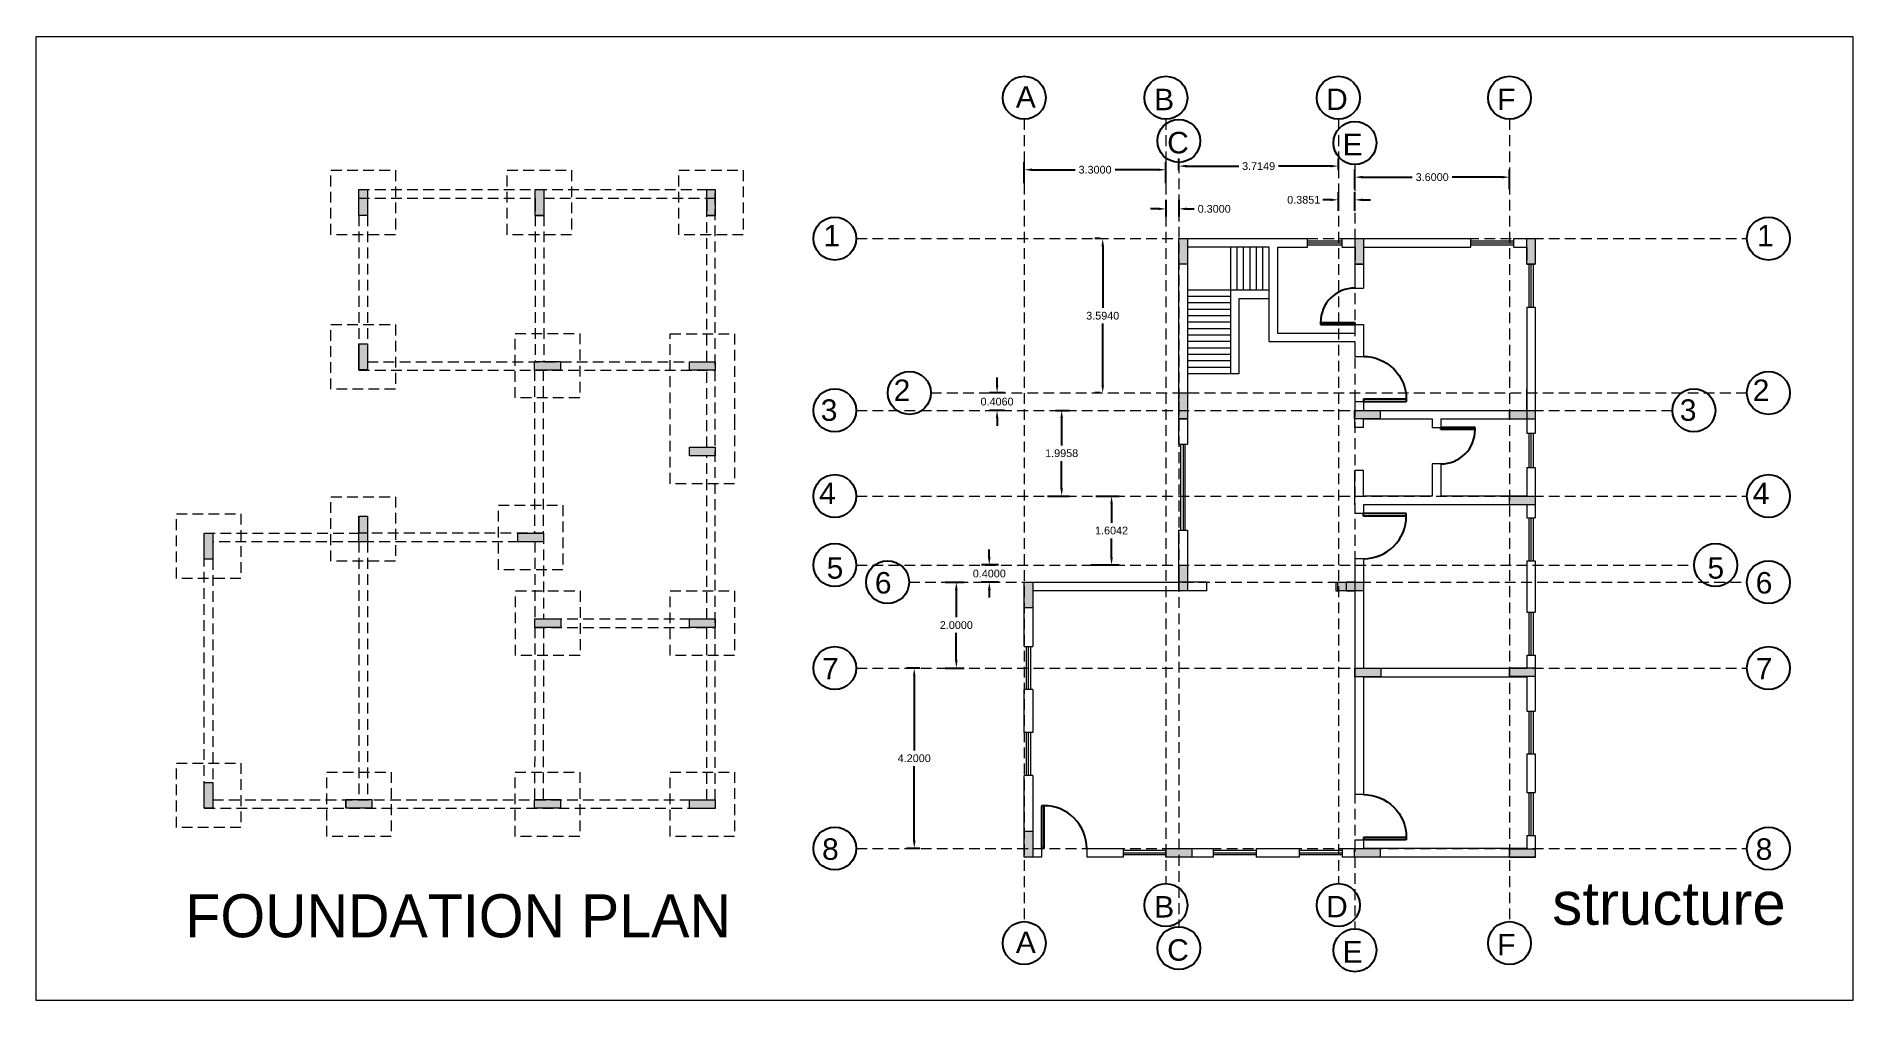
# Model space of a CAD drawing. Header units: inches. Extents: x -179 to 300, y 123 to 718.
# Drawn here: x -179.09 to -136.79, y 145.84 to 168.29 of the extents above; entities that cross this region are included whole.
import ezdxf

# ---------------------------------------------------------------- set-up
doc = ezdxf.new("R2010")
doc.units = ezdxf.units.IN
doc.header["$MEASUREMENT"] = 0
for name, pattern in [('ACAD_ISO02W100', [15, 12, -3]), ('DASHED2', [0.375, 0.25, -0.125]), ('HIDDEN', [0.375, 0.25, -0.125])]:
    doc.linetypes.add(name, pattern=pattern)
doc.layers.add('FUR', color=6, linetype='Continuous')
doc.styles.get("Standard").update_dxf_attribs({"font": 'arial.ttf'})
doc.styles.add('STYLUS', font='stylu.ttf')
doc.dimstyles.get("Standard").update_dxf_attribs({"dimtxt": 0.18, "dimasz": 0.18, "dimexe": 0.18, "dimexo": 0.0625, "dimgap": 0.09, "dimtad": 0, "dimtih": 1, "dimtoh": 1, "dimdec": 4, "dimzin": 0, "dimdsep": 46, "dimtxsty": 'Standard', "dimcen": 0.09, "dimadec": 0, "dimazin": 0, "dimtfac": 1, "dimtdec": 4, "dimtofl": 0, "dimtmove": 0, "dimatfit": 3, "dimfxl": 1, "dimtolj": 1, "dimtzin": 0, "dimarcsym": 0})

msp = doc.modelspace()

# ---------------------------------------------------------------- texts
at = {"color": 1}
for s, p in [('A', (-156.28063, 166.62692)), ('D', (-149.05532, 166.57272)), ('F', (-145.07023, 166.57272)), ('B', (-153.05904, 166.56815)), ('C', (-152.75577, 165.5626)), ('E', (-148.67023, 165.51937)), ('1', (-160.76232, 163.39538)), ('1', (-139.02198, 163.39538)), ('2', (-159.12517, 159.79848)), ('2', (-139.12101, 159.79848)), ('3', (-160.82326, 159.3364)), ('3', (-140.81911, 159.3364)), ('4', (-160.86135, 157.39668)), ('4', (-139.12101, 157.39668)), ('5', (-160.68605, 155.66221)), ('5', (-140.17493, 155.66221)), ('6', (-159.56327, 155.31615)), ('6', (-139.05214, 155.31615)), ('7', (-160.79248, 153.31615)), ('7', (-139.05214, 153.31615)), ('8', (-160.79248, 149.11615)), ('8', (-139.05214, 149.11615)), ('B', (-153.05904, 147.77318)), ('D', (-149.05532, 147.77776)), ('A', (-156.28063, 146.94539)), ('C', (-152.75577, 146.76763)), ('E', (-148.67023, 146.72441)), ('F', (-145.07023, 146.8912))]:
    msp.add_text(s, height=0.5, dxfattribs=at).set_placement(p)
at = {"lineweight": 0, "insert": (-143.78788, 148.60323), "char_height": 1, "width": 25.7543897, "attachment_point": 1}
msp.add_mtext('structure', dxfattribs=at)
at = {"insert": (-175.61956, 148.31272), "char_height": 1, "attachment_point": 1, "style": 'STYLUS'}
msp.add_mtext_dynamic_manual_height_columns('FOUNDATION PLAN ', width=13.6334652, gutter_width=2.12639, heights=[0], dxfattribs=at)

# ---------------------------------------------------------------- blocks, each defined once
blk = doc.blocks.new('DESK4')
at = {"color": 0}
for p, q in [((0, 1), (-0.06, 1)), ((0, 0), (-0.06, 0))]:
    blk.add_line(p, q, dxfattribs=at)
blk.add_lwpolyline([(-0.06, 1), (-0.06, 0)], dxfattribs=at)
blk.add_lwpolyline([(1, 0, 0.414214), (0, 1), (0, 0)], format="xyb", dxfattribs=at)
blk = doc.blocks.new('*D117')
at = {"color": 0, "lineweight": -2, "transparency": 16777216}
for p, q in [((-148.385, 164.728), (-148.385, 165.19)), ((-148.205, 165.01), (-147.048, 165.01)), ((-144.965, 165.01), (-146.121, 165.01)), ((-144.785, 164.728), (-144.785, 165.19))]:
    blk.add_line(p, q, dxfattribs=at)
at = {"color": 0, "lineweight": 100, "transparency": 16777216}
for points in [[(-148.205, 165.04), (-148.205, 164.98), (-148.385, 165.01)], [(-144.965, 165.04), (-144.965, 164.98), (-144.785, 165.01)]]:
    blk.add_solid(points, dxfattribs=at)
at = {"layer": 'Defpoints', "color": 0, "lineweight": 100, "transparency": 16777216}
for p in [(-144.785, 165.01), (-148.385, 164.665), (-144.785, 164.665)]:
    blk.add_point(p, dxfattribs=at)
at = {"color": 0, "lineweight": 100, "transparency": 16777216, "insert": (-146.585, 165.01), "char_height": 0.18, "attachment_point": 5}
blk.add_mtext('\\A1;3.6000', dxfattribs=at)
blk = doc.blocks.new('*D118')
at = {"color": 0, "lineweight": -2, "transparency": 16777216}
for p, q in [((-148.77, 164.229), (-148.77, 164.661)), ((-148.385, 164.229), (-148.385, 164.661)), ((-148.95, 164.481), (-149.13, 164.481)), ((-148.205, 164.481), (-148.025, 164.481))]:
    blk.add_line(p, q, dxfattribs=at)
at = {"color": 0, "lineweight": 100, "transparency": 16777216}
for points in [[(-148.95, 164.511), (-148.95, 164.451), (-148.77, 164.481)], [(-148.205, 164.511), (-148.205, 164.451), (-148.385, 164.481)]]:
    blk.add_solid(points, dxfattribs=at)
at = {"layer": 'Defpoints', "color": 0, "lineweight": 100, "transparency": 16777216}
for p in [(-148.77, 164.481), (-148.77, 164.167), (-148.385, 164.167)]:
    blk.add_point(p, dxfattribs=at)
at = {"color": 0, "lineweight": 100, "transparency": 16777216, "insert": (-149.576, 164.481), "char_height": 0.18, "attachment_point": 5}
blk.add_mtext('\\A1;0.3851', dxfattribs=at)
blk = doc.blocks.new('*D119')
at = {"color": 0, "lineweight": -2, "transparency": 16777216}
for p, q in [((-152.485, 165.171), (-152.485, 165.446)), ((-148.77, 165.171), (-148.77, 165.446)), ((-152.305, 165.266), (-151.091, 165.266)), ((-148.95, 165.266), (-150.163, 165.266))]:
    blk.add_line(p, q, dxfattribs=at)
at = {"color": 0, "lineweight": 100, "transparency": 16777216}
for points in [[(-152.305, 165.296), (-152.305, 165.236), (-152.485, 165.266)], [(-148.95, 165.296), (-148.95, 165.236), (-148.77, 165.266)]]:
    blk.add_solid(points, dxfattribs=at)
at = {"layer": 'Defpoints', "color": 0, "lineweight": 100, "transparency": 16777216}
for p in [(-152.485, 165.266), (-152.485, 165.109), (-148.77, 165.109)]:
    blk.add_point(p, dxfattribs=at)
at = {"color": 0, "lineweight": 100, "transparency": 16777216, "insert": (-150.627, 165.266), "char_height": 0.18, "attachment_point": 5}
blk.add_mtext('\\A1;3.7149', dxfattribs=at)
blk = doc.blocks.new('*D120')
at = {"color": 0, "lineweight": -2, "transparency": 16777216}
for p, q in [((-152.965, 164.271), (-153.145, 164.271)), ((-152.785, 164.481), (-152.785, 164.091)), ((-152.485, 164.481), (-152.485, 164.091)), ((-152.305, 164.271), (-152.125, 164.271))]:
    blk.add_line(p, q, dxfattribs=at)
at = {"color": 0, "lineweight": 100, "transparency": 16777216}
for points in [[(-152.965, 164.301), (-152.965, 164.241), (-152.785, 164.271)], [(-152.305, 164.301), (-152.305, 164.241), (-152.485, 164.271)]]:
    blk.add_solid(points, dxfattribs=at)
at = {"layer": 'Defpoints', "color": 0, "lineweight": 100, "transparency": 16777216}
for p in [(-152.785, 164.543), (-152.485, 164.543), (-152.485, 164.271)]:
    blk.add_point(p, dxfattribs=at)
at = {"color": 0, "lineweight": 100, "transparency": 16777216, "insert": (-151.661, 164.271), "char_height": 0.18, "attachment_point": 5}
blk.add_mtext('\\A1;0.3000', dxfattribs=at)
blk = doc.blocks.new('*D121')
at = {"color": 0, "lineweight": -2, "transparency": 16777216}
for p, q in [((-156.085, 164.867), (-156.085, 165.362)), ((-155.905, 165.182), (-154.898, 165.182)), ((-152.965, 165.182), (-153.971, 165.182)), ((-152.785, 164.867), (-152.785, 165.362))]:
    blk.add_line(p, q, dxfattribs=at)
at = {"color": 0, "lineweight": 100, "transparency": 16777216}
for points in [[(-155.905, 165.212), (-155.905, 165.152), (-156.085, 165.182)], [(-152.965, 165.212), (-152.965, 165.152), (-152.785, 165.182)]]:
    blk.add_solid(points, dxfattribs=at)
at = {"layer": 'Defpoints', "color": 0, "lineweight": 100, "transparency": 16777216}
for p in [(-156.085, 165.182), (-156.085, 164.805), (-152.785, 164.805)]:
    blk.add_point(p, dxfattribs=at)
at = {"color": 0, "lineweight": 100, "transparency": 16777216, "insert": (-154.435, 165.182), "char_height": 0.18, "attachment_point": 5}
blk.add_mtext('\\A1;3.3000', dxfattribs=at)
blk = doc.blocks.new('*D122')
at = {"color": 0, "lineweight": -2, "transparency": 16777216}
for p, q in [((-154.32, 163.58), (-154.437, 163.58)), ((-154.257, 163.4), (-154.257, 161.965)), ((-154.257, 160.166), (-154.257, 161.601)), ((-154.32, 159.986), (-154.437, 159.986))]:
    blk.add_line(p, q, dxfattribs=at)
at = {"color": 0, "lineweight": 100, "transparency": 16777216}
for points in [[(-154.287, 163.4), (-154.227, 163.4), (-154.257, 163.58)], [(-154.287, 160.166), (-154.227, 160.166), (-154.257, 159.986)]]:
    blk.add_solid(points, dxfattribs=at)
at = {"layer": 'Defpoints', "color": 0, "lineweight": 100, "transparency": 16777216}
for p in [(-154.257, 163.58), (-154.257, 159.986), (-154.257, 159.986)]:
    blk.add_point(p, dxfattribs=at)
at = {"color": 0, "lineweight": 100, "transparency": 16777216, "insert": (-154.257, 161.783), "char_height": 0.18, "attachment_point": 5}
blk.add_mtext('\\A1;3.5940', dxfattribs=at)
blk = doc.blocks.new('*D123')
at = {"color": 0, "lineweight": -2, "transparency": 16777216}
for p, q in [((-156.717, 160.166), (-156.717, 160.346)), ((-156.545, 159.986), (-156.897, 159.986)), ((-156.545, 159.58), (-156.897, 159.58)), ((-156.717, 159.4), (-156.717, 159.22))]:
    blk.add_line(p, q, dxfattribs=at)
at = {"color": 0, "lineweight": 100, "transparency": 16777216}
for points in [[(-156.747, 160.166), (-156.687, 160.166), (-156.717, 159.986)], [(-156.747, 159.4), (-156.687, 159.4), (-156.717, 159.58)]]:
    blk.add_solid(points, dxfattribs=at)
at = {"layer": 'Defpoints', "color": 0, "lineweight": 100, "transparency": 16777216}
for p in [(-156.482, 159.986), (-156.717, 159.58), (-156.482, 159.58)]:
    blk.add_point(p, dxfattribs=at)
at = {"color": 0, "lineweight": 100, "transparency": 16777216, "insert": (-156.717, 159.783), "char_height": 0.18, "attachment_point": 5}
blk.add_mtext('\\A1;0.4060', dxfattribs=at)
blk = doc.blocks.new('*D124')
at = {"color": 0, "lineweight": -2, "transparency": 16777216}
for p, q in [((-155.354, 159.58), (-155.033, 159.58)), ((-155.213, 159.4), (-155.213, 158.764)), ((-155.213, 157.764), (-155.213, 158.4)), ((-155.545, 157.584), (-155.033, 157.584))]:
    blk.add_line(p, q, dxfattribs=at)
at = {"color": 0, "lineweight": 100, "transparency": 16777216}
for points in [[(-155.243, 159.4), (-155.183, 159.4), (-155.213, 159.58)], [(-155.243, 157.764), (-155.183, 157.764), (-155.213, 157.584)]]:
    blk.add_solid(points, dxfattribs=at)
at = {"layer": 'Defpoints', "color": 0, "lineweight": 100, "transparency": 16777216}
for p in [(-155.416, 159.58), (-155.608, 157.584), (-155.213, 157.584)]:
    blk.add_point(p, dxfattribs=at)
at = {"color": 0, "lineweight": 100, "transparency": 16777216, "insert": (-155.213, 158.582), "char_height": 0.18, "attachment_point": 5}
blk.add_mtext('\\A1;1.9958', dxfattribs=at)
blk = doc.blocks.new('*D125')
at = {"color": 0, "lineweight": -2, "transparency": 16777216}
for p, q in [((-154.415, 157.584), (-153.871, 157.584)), ((-154.051, 157.404), (-154.051, 156.964)), ((-154.051, 156.16), (-154.051, 156.6)), ((-154.532, 155.98), (-153.871, 155.98))]:
    blk.add_line(p, q, dxfattribs=at)
at = {"color": 0, "lineweight": 100, "transparency": 16777216}
for points in [[(-154.081, 157.404), (-154.021, 157.404), (-154.051, 157.584)], [(-154.081, 156.16), (-154.021, 156.16), (-154.051, 155.98)]]:
    blk.add_solid(points, dxfattribs=at)
at = {"layer": 'Defpoints', "color": 0, "lineweight": 100, "transparency": 16777216}
for p in [(-154.478, 157.584), (-154.595, 155.98), (-154.051, 155.98)]:
    blk.add_point(p, dxfattribs=at)
at = {"color": 0, "lineweight": 100, "transparency": 16777216, "insert": (-154.051, 156.782), "char_height": 0.18, "attachment_point": 5}
blk.add_mtext('\\A1;1.6042', dxfattribs=at)
blk = doc.blocks.new('*D126')
at = {"color": 0, "lineweight": -2, "transparency": 16777216}
for p, q in [((-156.898, 156.16), (-156.898, 156.34)), ((-156.684, 155.98), (-157.078, 155.98)), ((-156.684, 155.58), (-157.078, 155.58)), ((-156.898, 155.4), (-156.898, 155.22))]:
    blk.add_line(p, q, dxfattribs=at)
at = {"color": 0, "lineweight": 100, "transparency": 16777216}
for points in [[(-156.928, 156.16), (-156.868, 156.16), (-156.898, 155.98)], [(-156.928, 155.4), (-156.868, 155.4), (-156.898, 155.58)]]:
    blk.add_solid(points, dxfattribs=at)
at = {"layer": 'Defpoints', "color": 0, "lineweight": 100, "transparency": 16777216}
for p in [(-156.621, 155.98), (-156.898, 155.58), (-156.621, 155.58)]:
    blk.add_point(p, dxfattribs=at)
at = {"color": 0, "lineweight": 100, "transparency": 16777216, "insert": (-156.898, 155.78), "char_height": 0.18, "attachment_point": 5}
blk.add_mtext('\\A1;0.4000', dxfattribs=at)
blk = doc.blocks.new('*D127')
at = {"color": 0, "lineweight": -2, "transparency": 16777216}
for p, q in [((-157.924, 155.58), (-157.486, 155.58)), ((-157.666, 155.4), (-157.666, 154.762)), ((-157.666, 153.76), (-157.666, 154.398)), ((-157.924, 153.58), (-157.486, 153.58))]:
    blk.add_line(p, q, dxfattribs=at)
at = {"color": 0, "lineweight": 100, "transparency": 16777216}
for points in [[(-157.696, 155.4), (-157.636, 155.4), (-157.666, 155.58)], [(-157.696, 153.76), (-157.636, 153.76), (-157.666, 153.58)]]:
    blk.add_solid(points, dxfattribs=at)
at = {"layer": 'Defpoints', "color": 0, "lineweight": 100, "transparency": 16777216}
for p in [(-157.986, 155.58), (-157.986, 153.58), (-157.666, 153.58)]:
    blk.add_point(p, dxfattribs=at)
at = {"color": 0, "lineweight": 100, "transparency": 16777216, "insert": (-157.666, 154.58), "char_height": 0.18, "attachment_point": 5}
blk.add_mtext('\\A1;2.0000', dxfattribs=at)
blk = doc.blocks.new('*D128')
at = {"color": 0, "lineweight": -2, "transparency": 16777216}
for p, q in [((-158.517, 153.58), (-158.826, 153.58)), ((-158.646, 153.4), (-158.646, 151.662)), ((-158.646, 149.56), (-158.646, 151.298)), ((-158.517, 149.38), (-158.826, 149.38))]:
    blk.add_line(p, q, dxfattribs=at)
at = {"color": 0, "lineweight": 100, "transparency": 16777216}
for points in [[(-158.676, 153.4), (-158.616, 153.4), (-158.646, 153.58)], [(-158.676, 149.56), (-158.616, 149.56), (-158.646, 149.38)]]:
    blk.add_solid(points, dxfattribs=at)
at = {"layer": 'Defpoints', "color": 0, "lineweight": 100, "transparency": 16777216}
for p in [(-158.455, 153.58), (-158.646, 149.38), (-158.455, 149.38)]:
    blk.add_point(p, dxfattribs=at)
at = {"color": 0, "lineweight": 100, "transparency": 16777216, "insert": (-158.646, 151.48), "char_height": 0.18, "attachment_point": 5}
blk.add_mtext('\\A1;4.2000', dxfattribs=at)

# ---------------------------------------------------------------- dimensions: what is measured, and where the dimension line sits
at = {"color": 18, "lineweight": 100, "true_color": 0x000000}
for base, p1, p2, picture, middle in [((-152.48456, 165.26593), (-148.76965, 165.10889), (-152.48456, 165.10889), '*D119', (-150.6271, 165.26593)), ((-156.08456, 165.18169), (-152.78456, 164.80478), (-156.08456, 164.80478), '*D121', (-154.43456, 165.18169)), ((-144.78456, 165.00991), (-148.38456, 164.66543), (-144.78456, 164.66543), '*D117', (-146.58456, 165.00991)), ((-152.48456, 164.27083), (-152.78456, 164.54304), (-152.48456, 164.54304), '*D120', (-151.66124, 164.27083)), ((-148.76965, 164.48071), (-148.38456, 164.16662), (-148.76965, 164.16662), '*D118', (-149.5759, 164.48071))]:
    dim = msp.add_linear_dim(base=base, p1=p1, p2=p2, dimstyle='Standard', dxfattribs=at)
    dim.commit()
    dim.dimension.update_dxf_attribs({"geometry": picture, "text_midpoint": middle})
for base, p1, p2, picture, middle in [((-154.25733, 159.98592), (-154.25733, 163.57993), (-154.25733, 159.98592), '*D122', (-154.25733, 161.78292)), ((-156.71707, 159.57993), (-156.48246, 159.98592), (-156.48246, 159.57993), '*D123', (-156.71707, 159.78292)), ((-155.2134, 157.58412), (-155.41601, 159.57993), (-155.60796, 157.58412), '*D124', (-155.2134, 158.58202)), ((-154.05097, 155.97993), (-154.47753, 157.58412), (-154.59483, 155.97993), '*D125', (-154.05097, 156.78202)), ((-156.89836, 155.57993), (-156.6211, 155.97993), (-156.6211, 155.57993), '*D126', (-156.89836, 155.77993)), ((-157.66649, 153.57993), (-157.98641, 155.57993), (-157.98641, 153.57993), '*D127', (-157.66649, 154.57993)), ((-158.64597, 149.37993), (-158.45488, 153.57993), (-158.45488, 149.37993), '*D128', (-158.64597, 151.47993))]:
    dim = msp.add_linear_dim(base=base, p1=p1, p2=p2, angle=90, dimstyle='Standard', dxfattribs=at)
    dim.commit()
    dim.dimension.update_dxf_attribs({"geometry": picture, "text_midpoint": middle})

# ---------------------------------------------------------------- hatches: boundary and pattern name
at = {"lineweight": 0, "true_color": 0xf27172}
h = msp.add_hatch(color=11, dxfattribs=at)
h.dxf.hatch_style = 1
h.paths.add_polyline_path([(-171.37816, 164.71919), (-171.57816, 164.71919), (-171.57816, 164.11919), (-171.37816, 164.11919)])
h = msp.add_hatch(color=11, dxfattribs=at)
h.dxf.hatch_style = 1
h.paths.add_polyline_path([(-167.27499, 164.71919), (-167.47499, 164.71919), (-167.47499, 164.11919), (-167.27499, 164.11919)])
h = msp.add_hatch(color=11, dxfattribs=at)
h.dxf.hatch_style = 1
h.paths.add_polyline_path([(-163.27816, 164.71919), (-163.47816, 164.71919), (-163.47816, 164.11919), (-163.27816, 164.11919)])
h = msp.add_hatch(color=11, dxfattribs=at)
h.dxf.hatch_style = 1
h.paths.add_polyline_path([(-152.48456, 162.97993), (-152.28456, 162.97993), (-152.28456, 163.57993), (-152.48456, 163.57993)])
h = msp.add_hatch(color=11, dxfattribs=at)
h.dxf.hatch_style = 1
h.paths.add_polyline_path([(-148.38139, 162.97993), (-148.18139, 162.97993), (-148.18139, 163.57993), (-148.38139, 163.57993)])
h = msp.add_hatch(color=11, dxfattribs=at)
h.dxf.hatch_style = 1
h.paths.add_polyline_path([(-144.38456, 162.97993), (-144.18456, 162.97993), (-144.18456, 163.57993), (-144.38456, 163.57993)])
h = msp.add_hatch(color=11, dxfattribs=at)
h.dxf.hatch_style = 1
h.paths.add_polyline_path([(-171.37816, 161.12519), (-171.57816, 161.12519), (-171.57816, 160.52519), (-171.37816, 160.52519)])
h = msp.add_hatch(color=11, dxfattribs=at)
h.dxf.hatch_style = 1
h.paths.add_polyline_path([(-166.88674, 160.71919), (-167.48674, 160.71919), (-167.48674, 160.51919), (-166.88674, 160.51919)])
h = msp.add_hatch(color=11, dxfattribs=at)
h.dxf.hatch_style = 1
h.paths.add_polyline_path([(-163.27816, 160.7129), (-163.87816, 160.7129), (-163.87816, 160.5129), (-163.27816, 160.5129)])
h = msp.add_hatch(color=11, dxfattribs=at)
h.dxf.hatch_style = 1
h.paths.add_polyline_path([(-152.48456, 159.38592), (-152.28456, 159.38592), (-152.28456, 159.98592), (-152.48456, 159.98592)])
h = msp.add_hatch(color=11, dxfattribs=at)
h.dxf.hatch_style = 1
h.paths.add_polyline_path([(-147.79314, 159.37993), (-147.79314, 159.57993), (-148.39314, 159.57993), (-148.39314, 159.37993)])
h = msp.add_hatch(color=11, dxfattribs=at)
h.dxf.hatch_style = 1
h.paths.add_polyline_path([(-144.18456, 159.37363), (-144.18456, 159.57363), (-144.78456, 159.57363), (-144.78456, 159.37363)])
h = msp.add_hatch(color=11, dxfattribs=at)
h.dxf.hatch_style = 1
h.paths.add_polyline_path([(-163.27816, 158.72339), (-163.87816, 158.72339), (-163.87816, 158.52339), (-163.27816, 158.52339)])
h = msp.add_hatch(color=11, dxfattribs=at)
h.dxf.hatch_style = 1
h.paths.add_polyline_path([(-144.18456, 157.38412), (-144.18456, 157.58412), (-144.78456, 157.58412), (-144.78456, 157.38412)])
h = msp.add_hatch(color=11, dxfattribs=at)
h.dxf.hatch_style = 1
h.paths.add_polyline_path([(-171.57816, 156.51919), (-171.37816, 156.51919), (-171.37816, 157.11919), (-171.57816, 157.11919)])
h = msp.add_hatch(color=11, dxfattribs=at)
h.dxf.hatch_style = 1
h.paths.add_polyline_path([(-174.97816, 156.71919), (-175.17816, 156.71919), (-175.17816, 156.11919), (-174.97816, 156.11919)])
h = msp.add_hatch(color=11, dxfattribs=at)
h.dxf.hatch_style = 1
h.paths.add_polyline_path([(-167.27816, 156.71919), (-167.87816, 156.71919), (-167.87816, 156.51919), (-167.27816, 156.51919)])
h = msp.add_hatch(color=11, dxfattribs=at)
h.dxf.hatch_style = 1
h.paths.add_polyline_path([(-152.48456, 155.37993), (-152.28456, 155.37993), (-152.28456, 155.97993), (-152.48456, 155.97993)])
h = msp.add_hatch(color=11, dxfattribs=at)
h.dxf.hatch_style = 1
h.paths.add_polyline_path([(-156.08456, 154.97993), (-155.88456, 154.97993), (-155.88456, 155.57993), (-156.08456, 155.57993)])
h = msp.add_hatch(color=11, dxfattribs=at)
h.dxf.hatch_style = 1
h.paths.add_polyline_path([(-148.18456, 155.37993), (-148.18456, 155.57993), (-148.78456, 155.57993), (-148.78456, 155.37993)])
h = msp.add_hatch(color=11, dxfattribs=at)
h.dxf.hatch_style = 1
h.paths.add_polyline_path([(-166.87816, 154.52486), (-166.87816, 154.72486), (-167.47816, 154.72486), (-167.47816, 154.52486)])
h = msp.add_hatch(color=11, dxfattribs=at)
h.dxf.hatch_style = 1
h.paths.add_polyline_path([(-163.27816, 154.72486), (-163.87816, 154.72486), (-163.87816, 154.52486), (-163.27816, 154.52486)])
h = msp.add_hatch(color=11, dxfattribs=at)
h.dxf.hatch_style = 1
h.paths.add_polyline_path([(-147.78456, 153.37993), (-147.78456, 153.57993), (-148.38456, 153.57993), (-148.38456, 153.37993)])
h = msp.add_hatch(color=11, dxfattribs=at)
h.dxf.hatch_style = 1
h.paths.add_polyline_path([(-144.18456, 153.38559), (-144.18456, 153.58559), (-144.78456, 153.58559), (-144.78456, 153.38559)])
h = msp.add_hatch(color=11, dxfattribs=at)
h.dxf.hatch_style = 1
h.paths.add_polyline_path([(-174.97816, 150.91919), (-175.17816, 150.91919), (-175.17816, 150.31919), (-174.97816, 150.31919)])
h = msp.add_hatch(color=11, dxfattribs=at)
h.dxf.hatch_style = 1
h.paths.add_polyline_path([(-171.27816, 150.31919), (-171.27816, 150.51919), (-171.87816, 150.51919), (-171.87816, 150.31919)])
h = msp.add_hatch(color=11, dxfattribs=at)
h.dxf.hatch_style = 1
h.paths.add_polyline_path([(-166.88686, 150.51919), (-167.48686, 150.51919), (-167.48686, 150.31919), (-166.88686, 150.31919)])
h = msp.add_hatch(color=11, dxfattribs=at)
h.dxf.hatch_style = 1
h.paths.add_polyline_path([(-163.27816, 150.50932), (-163.87816, 150.50932), (-163.87816, 150.30932), (-163.27816, 150.30932)])
h = msp.add_hatch(color=11, dxfattribs=at)
h.dxf.hatch_style = 1
h.paths.add_polyline_path([(-156.08456, 149.17993), (-155.88456, 149.17993), (-155.88456, 149.77993), (-156.08456, 149.77993)])
h = msp.add_hatch(color=11, dxfattribs=at)
h.dxf.hatch_style = 1
h.paths.add_polyline_path([(-152.18456, 149.17993), (-152.18456, 149.37993), (-152.78456, 149.37993), (-152.78456, 149.17993)])
h = msp.add_hatch(color=11, dxfattribs=at)
h.dxf.hatch_style = 1
h.paths.add_polyline_path([(-147.79326, 149.17993), (-147.79326, 149.37993), (-148.39326, 149.37993), (-148.39326, 149.17993)])
h = msp.add_hatch(color=11, dxfattribs=at)
h.dxf.hatch_style = 1
h.paths.add_polyline_path([(-144.18456, 149.17005), (-144.18456, 149.37005), (-144.78456, 149.37005), (-144.78456, 149.17005)])

# ---------------------------------------------------------------- linework, layer by layer
at = {"color": 2, "linetype": 'DASHED2', "lineweight": 0}
for p, q in [((-156.08456, 166.35835), (-156.08456, 147.67682)), ((-152.78456, 166.35835), (-152.78456, 148.56339)), ((-148.76965, 166.35835), (-148.76965, 148.56339)), ((-144.78456, 166.35835), (-144.78456, 147.67682)), ((-152.48456, 165.35415), (-152.48456, 147.55919)), ((-148.38456, 165.305), (-148.38456, 147.51004))]:
    msp.add_line(p, q, dxfattribs=at)
at = {"color": 1, "linetype": 'HIDDEN', "lineweight": 0}
for p, q in [((-172.22816, 165.16919), (-170.72816, 165.16919)), ((-172.22816, 163.66919), (-172.22816, 165.16919)), ((-170.72816, 165.16919), (-170.72816, 163.66919)), ((-168.12499, 165.16919), (-166.62499, 165.16919)), ((-168.12499, 163.66919), (-168.12499, 165.16919)), ((-166.62499, 165.16919), (-166.62499, 163.66919)), ((-164.12816, 165.16919), (-162.62816, 165.16919)), ((-164.12816, 163.66919), (-164.12816, 165.16919)), ((-162.62816, 165.16919), (-162.62816, 163.66919)), ((-170.72816, 163.66919), (-172.22816, 163.66919)), ((-166.62499, 163.66919), (-168.12499, 163.66919)), ((-162.62816, 163.66919), (-164.12816, 163.66919)), ((-172.22816, 161.57519), (-170.72816, 161.57519)), ((-172.22816, 160.07519), (-172.22816, 161.57519)), ((-170.72816, 161.57519), (-170.72816, 160.07519)), ((-167.93674, 161.36919), (-166.43674, 161.36919)), ((-167.93674, 159.86919), (-167.93674, 161.36919)), ((-166.43674, 161.36919), (-166.43674, 159.86919)), ((-164.32816, 161.3629), (-162.82816, 161.3629)), ((-164.32816, 159.37339), (-164.32816, 161.3629)), ((-162.82816, 161.3629), (-162.82816, 159.37339)), ((-170.72816, 160.07519), (-172.22816, 160.07519)), ((-166.43674, 159.86919), (-167.93674, 159.86919)), ((-164.32816, 157.87339), (-164.32816, 159.37339)), ((-162.82816, 159.37339), (-162.82816, 157.87339)), ((-162.82816, 157.87339), (-164.32816, 157.87339)), ((-172.22816, 157.56919), (-170.72816, 157.56919)), ((-172.22816, 156.06919), (-172.22816, 157.56919)), ((-170.72816, 157.56919), (-170.72816, 156.06919)), ((-168.32816, 157.36919), (-166.82816, 157.36919)), ((-168.32816, 155.86919), (-168.32816, 157.36919)), ((-166.82816, 157.36919), (-166.82816, 155.86919)), ((-175.82816, 157.16919), (-174.32816, 157.16919)), ((-175.82816, 155.66919), (-175.82816, 157.16919)), ((-174.32816, 157.16919), (-174.32816, 155.66919)), ((-174.32816, 155.66919), (-175.82816, 155.66919)), ((-170.72816, 156.06919), (-172.22816, 156.06919)), ((-166.82816, 155.86919), (-168.32816, 155.86919)), ((-167.92816, 155.37486), (-166.42816, 155.37486)), ((-167.92816, 153.87486), (-167.92816, 155.37486)), ((-166.42816, 155.37486), (-166.42816, 153.87486)), ((-164.32816, 155.37486), (-162.82816, 155.37486)), ((-164.32816, 153.87486), (-164.32816, 155.37486)), ((-162.82816, 155.37486), (-162.82816, 153.87486)), ((-166.42816, 153.87486), (-167.92816, 153.87486)), ((-162.82816, 153.87486), (-164.32816, 153.87486)), ((-175.82816, 151.36919), (-174.32816, 151.36919)), ((-175.82816, 149.86919), (-175.82816, 151.36919)), ((-174.32816, 151.36919), (-174.32816, 149.86919)), ((-172.32816, 151.15932), (-170.82816, 151.15932)), ((-172.32816, 149.65932), (-172.32816, 151.15932)), ((-170.82816, 151.15932), (-170.82816, 149.65932)), ((-167.93686, 151.15932), (-166.43686, 151.15932)), ((-167.93686, 149.65932), (-167.93686, 151.15932)), ((-166.43686, 151.15932), (-166.43686, 149.65932)), ((-164.32816, 151.15932), (-162.82816, 151.15932)), ((-164.32816, 149.65932), (-164.32816, 151.15932)), ((-162.82816, 151.15932), (-162.82816, 149.65932)), ((-174.32816, 149.86919), (-175.82816, 149.86919)), ((-170.82816, 149.65932), (-172.32816, 149.65932)), ((-166.43686, 149.65932), (-167.93686, 149.65932)), ((-162.82816, 149.65932), (-164.32816, 149.65932))]:
    msp.add_line(p, q, dxfattribs=at)
at = {"color": 32, "lineweight": 0}
for p, q in [((-171.57816, 164.71919), (-171.37816, 164.71919)), ((-171.57816, 164.11919), (-171.57816, 164.71919)), ((-171.37816, 164.71919), (-171.37816, 164.11919)), ((-167.47499, 164.71919), (-167.27499, 164.71919)), ((-167.47499, 164.11919), (-167.47499, 164.71919)), ((-167.27499, 164.71919), (-167.27499, 164.11919)), ((-163.47816, 164.71919), (-163.27816, 164.71919)), ((-163.47816, 164.11919), (-163.47816, 164.71919)), ((-163.27816, 164.71919), (-163.27816, 164.11919)), ((-171.37816, 164.11919), (-171.57816, 164.11919)), ((-167.27499, 164.11919), (-167.47499, 164.11919)), ((-163.27816, 164.11919), (-163.47816, 164.11919)), ((-152.48456, 163.57993), (-152.28456, 163.57993)), ((-152.48456, 162.97993), (-152.48456, 163.57993)), ((-152.28456, 163.57993), (-152.28456, 162.97993)), ((-148.38139, 163.57993), (-148.18139, 163.57993)), ((-148.38139, 162.97993), (-148.38139, 163.57993)), ((-148.18139, 163.57993), (-148.18139, 162.97993)), ((-144.38456, 163.57993), (-144.18456, 163.57993)), ((-144.38456, 162.97993), (-144.38456, 163.57993)), ((-144.18456, 163.57993), (-144.18456, 162.97993)), ((-152.28456, 162.97993), (-152.48456, 162.97993)), ((-148.18139, 162.97993), (-148.38139, 162.97993)), ((-144.18456, 162.97993), (-144.38456, 162.97993)), ((-171.57816, 161.12519), (-171.37816, 161.12519)), ((-171.57816, 160.52519), (-171.57816, 161.12519)), ((-171.37816, 161.12519), (-171.37816, 160.52519)), ((-171.37816, 160.52519), (-171.57816, 160.52519)), ((-167.48674, 160.71919), (-166.88674, 160.71919)), ((-167.48674, 160.51919), (-167.48674, 160.71919)), ((-166.88674, 160.51919), (-167.48674, 160.51919)), ((-166.88674, 160.71919), (-166.88674, 160.51919)), ((-163.87816, 160.7129), (-163.27816, 160.7129)), ((-163.87816, 160.5129), (-163.87816, 160.7129)), ((-163.27816, 160.5129), (-163.87816, 160.5129)), ((-163.27816, 160.7129), (-163.27816, 160.5129)), ((-152.48456, 159.98592), (-152.28456, 159.98592)), ((-152.48456, 159.38592), (-152.48456, 159.98592)), ((-152.28456, 159.98592), (-152.28456, 159.38592)), ((-148.39314, 159.57993), (-147.79314, 159.57993)), ((-148.39314, 159.37993), (-148.39314, 159.57993)), ((-147.79314, 159.57993), (-147.79314, 159.37993)), ((-144.78456, 159.57363), (-144.18456, 159.57363)), ((-144.78456, 159.37363), (-144.78456, 159.57363)), ((-144.18456, 159.57363), (-144.18456, 159.37363)), ((-152.28456, 159.38592), (-152.48456, 159.38592)), ((-147.79314, 159.37993), (-148.39314, 159.37993)), ((-144.18456, 159.37363), (-144.78456, 159.37363)), ((-163.87816, 158.72339), (-163.27816, 158.72339)), ((-163.87816, 158.52339), (-163.87816, 158.72339)), ((-163.27816, 158.72339), (-163.27816, 158.52339)), ((-163.27816, 158.52339), (-163.87816, 158.52339)), ((-144.78456, 157.58412), (-144.18456, 157.58412)), ((-144.78456, 157.38412), (-144.78456, 157.58412)), ((-144.18456, 157.38412), (-144.78456, 157.38412)), ((-144.18456, 157.58412), (-144.18456, 157.38412)), ((-171.57816, 157.11919), (-171.37816, 157.11919)), ((-171.57816, 156.51919), (-171.57816, 157.11919)), ((-171.37816, 157.11919), (-171.37816, 156.51919)), ((-175.17816, 156.71919), (-174.97816, 156.71919)), ((-175.17816, 156.11919), (-175.17816, 156.71919)), ((-174.97816, 156.71919), (-174.97816, 156.11919)), ((-171.37816, 156.51919), (-171.57816, 156.51919)), ((-167.87816, 156.71919), (-167.27816, 156.71919)), ((-167.87816, 156.51919), (-167.87816, 156.71919)), ((-167.27816, 156.51919), (-167.87816, 156.51919)), ((-167.27816, 156.71919), (-167.27816, 156.51919)), ((-174.97816, 156.11919), (-175.17816, 156.11919)), ((-152.48456, 155.97993), (-152.28456, 155.97993)), ((-152.48456, 155.37993), (-152.48456, 155.97993)), ((-152.28456, 155.97993), (-152.28456, 155.37993)), ((-156.08456, 155.57993), (-155.88456, 155.57993)), ((-156.08456, 154.97993), (-156.08456, 155.57993)), ((-155.88456, 155.57993), (-155.88456, 154.97993)), ((-152.28456, 155.37993), (-152.48456, 155.37993)), ((-148.78456, 155.57993), (-148.18456, 155.57993)), ((-148.78456, 155.37993), (-148.78456, 155.57993)), ((-148.18456, 155.37993), (-148.78456, 155.37993)), ((-148.18456, 155.57993), (-148.18456, 155.37993)), ((-155.88456, 154.97993), (-156.08456, 154.97993)), ((-167.47816, 154.72486), (-166.87816, 154.72486)), ((-167.47816, 154.52486), (-167.47816, 154.72486)), ((-166.87816, 154.52486), (-167.47816, 154.52486)), ((-166.87816, 154.72486), (-166.87816, 154.52486)), ((-163.87816, 154.72486), (-163.27816, 154.72486)), ((-163.87816, 154.52486), (-163.87816, 154.72486)), ((-163.27816, 154.52486), (-163.87816, 154.52486)), ((-163.27816, 154.72486), (-163.27816, 154.52486)), ((-148.38456, 153.57993), (-147.78456, 153.57993)), ((-148.38456, 153.37993), (-148.38456, 153.57993)), ((-147.78456, 153.57993), (-147.78456, 153.37993)), ((-144.78456, 153.58559), (-144.18456, 153.58559)), ((-144.78456, 153.38559), (-144.78456, 153.58559)), ((-144.18456, 153.58559), (-144.18456, 153.38559)), ((-147.78456, 153.37993), (-148.38456, 153.37993)), ((-144.18456, 153.38559), (-144.78456, 153.38559)), ((-175.17816, 150.91919), (-174.97816, 150.91919)), ((-175.17816, 150.31919), (-175.17816, 150.91919)), ((-174.97816, 150.91919), (-174.97816, 150.31919)), ((-174.97816, 150.31919), (-175.17816, 150.31919)), ((-171.87816, 150.51919), (-171.27816, 150.51919)), ((-171.87816, 150.31919), (-171.87816, 150.51919)), ((-171.27816, 150.31919), (-171.87816, 150.31919)), ((-171.27816, 150.51919), (-171.27816, 150.31919)), ((-167.48686, 150.51919), (-166.88686, 150.51919)), ((-167.48686, 150.31919), (-167.48686, 150.51919)), ((-166.88686, 150.31919), (-167.48686, 150.31919)), ((-166.88686, 150.51919), (-166.88686, 150.31919)), ((-163.87816, 150.50932), (-163.27816, 150.50932)), ((-163.87816, 150.30932), (-163.87816, 150.50932)), ((-163.27816, 150.30932), (-163.87816, 150.30932)), ((-163.27816, 150.50932), (-163.27816, 150.30932)), ((-156.08456, 149.77993), (-155.88456, 149.77993)), ((-156.08456, 149.17993), (-156.08456, 149.77993)), ((-155.88456, 149.77993), (-155.88456, 149.17993)), ((-152.78456, 149.37993), (-152.18456, 149.37993)), ((-152.78456, 149.17993), (-152.78456, 149.37993)), ((-152.18456, 149.37993), (-152.18456, 149.17993)), ((-148.39326, 149.37993), (-147.79326, 149.37993)), ((-148.39326, 149.17993), (-148.39326, 149.37993)), ((-147.79326, 149.37993), (-147.79326, 149.17993)), ((-144.78456, 149.37005), (-144.18456, 149.37005)), ((-144.78456, 149.17005), (-144.78456, 149.37005)), ((-144.18456, 149.37005), (-144.18456, 149.17005)), ((-155.88456, 149.17993), (-156.08456, 149.17993)), ((-152.18456, 149.17993), (-152.78456, 149.17993)), ((-147.79326, 149.17993), (-148.39326, 149.17993)), ((-144.18456, 149.17005), (-144.78456, 149.17005))]:
    msp.add_line(p, q, dxfattribs=at)
at = {"color": 2, "linetype": 'HIDDEN', "lineweight": 0}
for p, q in [((-171.57816, 164.71919), (-163.27816, 164.71919)), ((-163.47816, 160.7129), (-163.47816, 164.71919)), ((-163.27816, 150.50932), (-163.27816, 164.71919)), ((-171.57816, 164.51919), (-167.47499, 164.51919)), ((-171.57816, 164.11919), (-171.57816, 160.5129)), ((-171.37816, 164.11919), (-171.37816, 160.71919)), ((-167.47499, 164.11919), (-167.47499, 160.71919)), ((-167.27499, 164.51919), (-163.27816, 164.51919)), ((-167.27499, 164.11919), (-167.27499, 160.71919)), ((-171.57816, 160.5129), (-163.27816, 160.5129)), ((-171.37816, 160.7129), (-163.27816, 160.7129)), ((-167.48674, 160.51919), (-167.48674, 156.71919)), ((-167.28674, 160.51919), (-167.28674, 156.71919)), ((-163.47816, 158.72339), (-163.47816, 160.5129)), ((-163.47816, 154.72486), (-163.47816, 158.52339)), ((-175.17816, 150.31919), (-175.17816, 156.71919)), ((-175.17816, 156.71919), (-171.57816, 156.71919)), ((-171.57816, 156.51919), (-174.97816, 156.51919)), ((-171.57816, 156.51919), (-171.57816, 150.50932)), ((-167.27816, 156.71919), (-171.37816, 156.71919)), ((-167.47816, 156.51919), (-171.37816, 156.51919)), ((-171.37816, 156.51919), (-171.37816, 150.50932)), ((-167.47816, 156.51919), (-167.47816, 154.72486)), ((-167.27816, 156.71919), (-167.27816, 154.72486)), ((-174.97816, 156.11919), (-174.97816, 150.50932)), ((-167.47816, 154.52486), (-167.48686, 150.51919)), ((-167.47816, 154.72486), (-163.27816, 154.72486)), ((-167.47816, 154.52486), (-163.27816, 154.52486)), ((-167.27816, 154.52443), (-167.28686, 150.51876)), ((-163.47816, 150.50932), (-163.47816, 154.52486)), ((-175.17816, 150.31919), (-163.27816, 150.31919)), ((-174.97816, 150.50932), (-163.27816, 150.50932))]:
    msp.add_line(p, q, dxfattribs=at)
at = {"color": 40, "lineweight": 0, "true_color": 0xf8d731}
for p, q in [((-167.27499, 164.71919), (-167.27499, 164.21919)), ((-163.27816, 164.71919), (-163.27816, 164.21919)), ((-152.48456, 158.79191), (-152.48456, 163.57993)), ((-152.48456, 163.57993), (-149.48456, 163.57993)), ((-149.48456, 163.52993), (-148.68456, 163.52993)), ((-149.48456, 163.42993), (-148.68456, 163.42993)), ((-148.68456, 163.57993), (-145.68456, 163.57993)), ((-148.18139, 163.57993), (-148.18139, 163.07993)), ((-145.68456, 163.52993), (-144.68456, 163.52993)), ((-145.68456, 163.42993), (-144.68456, 163.42993)), ((-144.68456, 163.57993), (-144.18456, 163.57993)), ((-144.18456, 163.57993), (-144.18456, 163.07993)), ((-144.33456, 162.97993), (-144.33456, 161.97993)), ((-144.23456, 162.97993), (-144.23456, 161.97993)), ((-144.18456, 161.97993), (-144.18456, 159.05222)), ((-171.37816, 161.12519), (-171.37816, 160.62519)), ((-148.38456, 160.83569), (-148.18456, 160.83569)), ((-152.28456, 159.98592), (-152.28456, 159.48592)), ((-148.18456, 159.77993), (-148.38456, 159.77993)), ((-146.58456, 159.17993), (-146.38456, 159.17993)), ((-144.33456, 159.05222), (-144.33456, 158.25222)), ((-144.23456, 159.05222), (-144.23456, 158.25222)), ((-152.43456, 156.79191), (-152.43456, 158.79191)), ((-152.33456, 156.79191), (-152.33456, 158.79191)), ((-144.18456, 158.25222), (-144.18456, 157.07993)), ((-148.18456, 157.17993), (-148.38456, 157.17993)), ((-144.33456, 157.07993), (-144.33456, 156.07993)), ((-144.23456, 157.07993), (-144.23456, 156.07993)), ((-152.48456, 155.57993), (-152.48456, 156.79191)), ((-144.18456, 156.07993), (-144.18456, 154.87993)), ((-156.08456, 155.57993), (-152.48456, 155.57993)), ((-156.08456, 154.07993), (-156.08456, 155.57993)), ((-144.33456, 154.87993), (-144.33456, 153.87993)), ((-144.23456, 154.87993), (-144.23456, 153.87993)), ((-156.03456, 153.07993), (-156.03456, 154.07993)), ((-155.93456, 153.07993), (-155.93456, 154.07993)), ((-144.18456, 153.87993), (-144.18456, 152.57993)), ((-156.08456, 152.07993), (-156.08456, 153.07993)), ((-156.03456, 151.07993), (-156.03456, 152.07993)), ((-155.93456, 151.07993), (-155.93456, 152.07993)), ((-144.18456, 151.57993), (-144.18456, 150.67993)), ((-156.08456, 149.17993), (-156.08456, 151.07993)), ((-148.18456, 150.63569), (-148.38456, 150.63569)), ((-155.68456, 149.37993), (-155.68456, 149.17993)), ((-154.6288, 149.37993), (-154.6288, 149.17993)), ((-152.78456, 149.32993), (-153.78456, 149.32993)), ((-150.68456, 149.32993), (-151.68456, 149.32993)), ((-148.68456, 149.32993), (-149.68456, 149.32993)), ((-148.38456, 149.57993), (-148.18456, 149.57993)), ((-144.18456, 149.67993), (-144.18456, 149.17993)), ((-155.68456, 149.17993), (-156.08456, 149.17993)), ((-153.78456, 149.17993), (-154.6288, 149.17993)), ((-152.78456, 149.22993), (-153.78456, 149.22993)), ((-151.68456, 149.17993), (-152.68456, 149.17993)), ((-150.68456, 149.22993), (-151.68456, 149.22993)), ((-149.68456, 149.17993), (-150.68456, 149.17993)), ((-148.68456, 149.22993), (-149.68456, 149.22993)), ((-144.18456, 149.17993), (-148.68456, 149.17993))]:
    msp.add_line(p, q, dxfattribs=at)
at = {"lineweight": 0}
for p, q in [((-167.47499, 164.51919), (-167.47499, 164.21919)), ((-163.47816, 164.51919), (-163.47816, 164.21919)), ((-152.28456, 163.37993), (-152.28456, 162.37993)), ((-150.38456, 163.37993), (-152.28456, 163.37993)), ((-151.28456, 163.37993), (-151.28456, 160.42993)), ((-151.13456, 163.37993), (-151.13456, 162.37993)), ((-150.98456, 163.37993), (-150.98456, 162.37993)), ((-150.83456, 163.37993), (-150.83456, 162.37993)), ((-150.68456, 163.37993), (-150.68456, 162.37993)), ((-150.53456, 163.37993), (-150.53456, 162.37993)), ((-150.18456, 163.37993), (-149.48456, 163.37993)), ((-150.18456, 163.37993), (-150.18456, 161.37993)), ((-150.18456, 163.37993), (-150.18456, 161.37993)), ((-148.68456, 163.37993), (-148.38456, 163.37993)), ((-148.38456, 163.37993), (-148.38456, 162.42793)), ((-148.38139, 163.37993), (-148.38139, 163.07993)), ((-148.18456, 163.37993), (-145.68456, 163.37993)), ((-148.18456, 163.37993), (-148.18456, 162.42793)), ((-144.68456, 163.37993), (-144.38456, 163.37993)), ((-144.38456, 163.37993), (-144.38456, 163.07993)), ((-152.28456, 162.37993), (-152.28456, 159.97993)), ((-150.38456, 162.37993), (-152.28456, 162.37993)), ((-151.28456, 162.22993), (-152.28456, 162.22993)), ((-151.28456, 162.07993), (-152.28456, 162.07993)), ((-150.38456, 162.17993), (-151.08456, 162.17993)), ((-151.08456, 162.17993), (-151.08456, 160.42993)), ((-151.28456, 161.92993), (-152.28456, 161.92993)), ((-151.28456, 161.77993), (-152.28456, 161.77993)), ((-151.28456, 161.62993), (-152.28456, 161.62993)), ((-148.38456, 161.62793), (-148.38456, 161.37993)), ((-148.18456, 161.57993), (-148.18456, 160.83569)), ((-144.38456, 161.97993), (-144.38456, 159.37993)), ((-151.28456, 161.47993), (-152.28456, 161.47993)), ((-151.28456, 161.32993), (-152.28456, 161.32993)), ((-151.28456, 161.17993), (-152.28456, 161.17993)), ((-150.38456, 161.17993), (-148.38456, 161.17993)), ((-150.18456, 161.37993), (-148.38456, 161.37993)), ((-148.38456, 161.17993), (-148.38456, 160.83569)), ((-171.57816, 160.92519), (-171.57816, 160.62519)), ((-151.28456, 161.02993), (-152.28456, 161.02993)), ((-151.28456, 160.87993), (-152.28456, 160.87993)), ((-151.28456, 160.72993), (-152.28456, 160.72993)), ((-151.28456, 160.57993), (-152.28456, 160.57993)), ((-151.08456, 160.42993), (-152.28456, 160.42993)), ((-152.28456, 159.97993), (-152.28456, 158.79191)), ((-152.48456, 159.78592), (-152.48456, 159.48592)), ((-148.38456, 159.77993), (-148.38456, 159.57993)), ((-148.38456, 159.17993), (-148.38456, 159.57993)), ((-148.18456, 159.83969), (-148.18456, 159.57993)), ((-148.18456, 159.57993), (-144.38456, 159.57993)), ((-148.18456, 159.37993), (-146.58456, 159.37993)), ((-148.18456, 159.17993), (-148.18456, 159.37993)), ((-146.58456, 159.37993), (-146.58456, 159.17993)), ((-146.38456, 159.37993), (-146.38456, 159.13193)), ((-146.38456, 159.37993), (-144.38456, 159.37993)), ((-146.58456, 158.33193), (-146.58456, 157.57993)), ((-146.38456, 158.33193), (-146.38456, 157.57993)), ((-144.38456, 158.25222), (-144.38456, 157.57993)), ((-148.38456, 157.37993), (-148.38456, 157.77993)), ((-148.38456, 157.37993), (-148.38456, 157.17993)), ((-146.58456, 157.57993), (-148.18456, 157.57993)), ((-144.38456, 157.37993), (-148.18456, 157.37993)), ((-148.18456, 157.37993), (-148.18456, 157.12017)), ((-144.38456, 157.57993), (-146.38456, 157.57993)), ((-144.38456, 157.37993), (-144.38456, 157.07993)), ((-152.28456, 156.79191), (-152.28456, 155.57993)), ((-148.38456, 156.12417), (-148.38456, 155.57993)), ((-148.18456, 156.12417), (-148.18456, 153.57993)), ((-144.38456, 156.07993), (-144.38456, 154.87993)), ((-155.88456, 155.37993), (-155.88456, 154.07993)), ((-152.28456, 155.37993), (-155.88456, 155.37993)), ((-151.83813, 155.57993), (-152.28456, 155.57993)), ((-151.83813, 155.37993), (-152.28456, 155.37993)), ((-151.83813, 155.57993), (-151.83813, 155.37993)), ((-148.83099, 155.57993), (-148.83099, 155.37993)), ((-148.83099, 155.57993), (-148.78456, 155.57993)), ((-148.83099, 155.37993), (-148.76965, 155.37993)), ((-148.58456, 155.57993), (-148.58456, 155.37993)), ((-148.38456, 155.57993), (-148.58456, 155.57993)), ((-148.58456, 155.37993), (-148.38456, 155.37993)), ((-148.38456, 155.37993), (-148.38456, 153.37993)), ((-148.18456, 153.57993), (-144.38456, 153.57993)), ((-144.38456, 153.87993), (-144.38456, 153.57993)), ((-148.38456, 153.37993), (-148.38456, 150.63569)), ((-148.18456, 153.37993), (-144.38456, 153.37993)), ((-148.18456, 153.37993), (-148.18456, 150.63569)), ((-155.88456, 153.07993), (-155.88456, 152.07993)), ((-155.88456, 151.07993), (-155.88456, 149.37993)), ((-155.88456, 149.37993), (-155.6248, 149.37993)), ((-154.6288, 149.37993), (-153.78456, 149.37993)), ((-152.68456, 149.37993), (-151.68456, 149.37993)), ((-150.68456, 149.37993), (-149.68456, 149.37993)), ((-148.68456, 149.37993), (-148.38456, 149.37993)), ((-148.38456, 149.57993), (-148.38456, 149.37993)), ((-148.18456, 149.63969), (-148.18456, 149.37993)), ((-144.38456, 149.37993), (-148.18456, 149.37993))]:
    msp.add_line(p, q, dxfattribs=at)
at = {"color": 40, "linetype": 'ACAD_ISO02W100', "lineweight": 0, "true_color": 0xf8d731}
for p, q in [((-167.47499, 164.11919), (-167.27499, 164.11919)), ((-163.47816, 164.11919), (-163.27816, 164.11919)), ((-149.48456, 163.37993), (-149.48456, 163.57993)), ((-148.68456, 163.37993), (-148.68456, 163.57993)), ((-145.68456, 163.37993), (-145.68456, 163.57993)), ((-144.68456, 163.37993), (-144.68456, 163.57993)), ((-148.38139, 162.97993), (-148.18139, 162.97993)), ((-144.38456, 162.97993), (-144.18456, 162.97993)), ((-148.38456, 162.42793), (-148.18456, 162.42793)), ((-148.38456, 161.57993), (-148.18456, 161.57993)), ((-144.38456, 161.97993), (-144.18456, 161.97993)), ((-171.57816, 160.52519), (-171.37816, 160.52519)), ((-152.48456, 159.38592), (-152.28456, 159.38592)), ((-144.38456, 159.05222), (-144.18456, 159.05222)), ((-152.48456, 158.79191), (-152.28456, 158.79191)), ((-146.38456, 158.33193), (-146.58456, 158.33193)), ((-144.38456, 158.25222), (-144.18456, 158.25222)), ((-171.57816, 157.11919), (-171.57816, 156.71919)), ((-144.38456, 157.07993), (-144.18456, 157.07993)), ((-171.37816, 156.71919), (-171.57816, 156.71919)), ((-152.48456, 156.79191), (-152.28456, 156.79191)), ((-148.18456, 156.12417), (-148.38456, 156.12417)), ((-144.38456, 156.07993), (-144.18456, 156.07993)), ((-152.48456, 155.97993), (-152.48456, 155.57993)), ((-152.28456, 155.57993), (-152.48456, 155.57993)), ((-144.38456, 154.87993), (-144.18456, 154.87993)), ((-144.38456, 153.87993), (-144.18456, 153.87993)), ((-155.88456, 153.07993), (-156.08456, 153.07993)), ((-144.38456, 152.57993), (-144.18456, 152.57993)), ((-144.33456, 152.57993), (-144.33456, 151.57993)), ((-144.23456, 152.57993), (-144.23456, 151.57993)), ((-155.88456, 152.07993), (-156.08456, 152.07993)), ((-144.38456, 151.57993), (-144.18456, 151.57993)), ((-155.88456, 151.07993), (-156.08456, 151.07993)), ((-144.38456, 150.67993), (-144.18456, 150.67993)), ((-144.33456, 150.67993), (-144.33456, 149.67993)), ((-144.23456, 150.67993), (-144.23456, 149.67993)), ((-171.87816, 150.51919), (-171.87816, 150.31919)), ((-153.78456, 149.37993), (-153.78456, 149.17993)), ((-152.78456, 149.37993), (-152.78456, 149.17993)), ((-151.68456, 149.37993), (-151.68456, 149.17993)), ((-150.68456, 149.37993), (-150.68456, 149.17993)), ((-149.68456, 149.37993), (-149.68456, 149.17993)), ((-148.68456, 149.37993), (-148.68456, 149.17993)), ((-144.38456, 149.67993), (-144.18456, 149.67993))]:
    msp.add_line(p, q, dxfattribs=at)
at = {"color": 6, "linetype": 'DASHED2', "lineweight": 0}
for p, q in [((-159.99558, 163.57993), (-139.25523, 163.57993)), ((-158.25939, 159.98592), (-139.25523, 159.98592)), ((-159.99558, 159.57993), (-140.99142, 159.57993)), ((-159.99558, 157.58412), (-139.25523, 157.58412)), ((-159.99558, 155.97993), (-140.48445, 155.97993)), ((-158.76636, 155.57993), (-139.25523, 155.57993)), ((-159.99558, 153.57993), (-139.25523, 153.57993)), ((-159.99558, 149.37993), (-139.25523, 149.37993))]:
    msp.add_line(p, q, dxfattribs=at)
at = {"linetype": 'ACAD_ISO02W100', "lineweight": 0}
for p, q in [((-150.38456, 161.17993), (-150.38456, 163.37993)), ((-144.38456, 159.37993), (-144.38456, 159.05222)), ((-148.18456, 158.17758), (-148.38456, 158.17758)), ((-148.38456, 157.77993), (-148.38456, 158.17758)), ((-148.18456, 157.57993), (-148.18456, 158.17758)), ((-171.37816, 156.91919), (-171.37816, 156.71919)), ((-152.28456, 155.77993), (-152.28456, 155.57993))]:
    msp.add_line(p, q, dxfattribs=at)
at = {"color": 2, "lineweight": 0}
for p, q in [((-149.48456, 163.47993), (-148.68456, 163.47993)), ((-145.68456, 163.47993), (-144.68456, 163.47993)), ((-144.28456, 162.97993), (-144.28456, 161.97993)), ((-144.28456, 159.05222), (-144.28456, 158.25222)), ((-152.38456, 158.79191), (-152.38456, 156.79191)), ((-144.28456, 157.07993), (-144.28456, 156.07993)), ((-144.28456, 154.87993), (-144.28456, 153.87993)), ((-156.08456, 154.07993), (-155.88456, 154.07993)), ((-155.98456, 153.07993), (-155.98456, 154.07993)), ((-144.38456, 153.37993), (-144.38456, 152.58381)), ((-144.28456, 152.57993), (-144.28456, 151.57993)), ((-155.98456, 151.07993), (-155.98456, 152.07993)), ((-144.38456, 151.57993), (-144.38456, 150.67993)), ((-144.28456, 150.67993), (-144.28456, 149.67993)), ((-144.38456, 149.67993), (-144.38456, 149.37993)), ((-153.78456, 149.27993), (-152.78456, 149.27993)), ((-151.68456, 149.27993), (-150.68456, 149.27993)), ((-149.68456, 149.27993), (-148.68456, 149.27993))]:
    msp.add_line(p, q, dxfattribs=at)
at = {"color": 6, "linetype": 'ACAD_ISO02W100', "lineweight": 0}
msp.add_line((-144.38456, 159.57993), (-144.38456, 160.07993), dxfattribs=at)
at = {"color": 0, "lineweight": 0}
msp.add_line((-148.18456, 159.17993), (-148.38456, 159.17993), dxfattribs=at)
at = {"lineweight": 0}
msp.add_lwpolyline([(-179.08918, 168.28786), (-136.79342, 168.28786), (-136.79342, 145.83723), (-179.08918, 145.83723)], close=True, dxfattribs=at)
at = {"color": 1}
for centre in [(-156.08456, 166.85835), (-152.78456, 166.85835), (-148.76965, 166.85835), (-144.78456, 166.85835), (-152.48456, 165.85415), (-148.38456, 165.805), (-160.49558, 163.57993), (-138.75523, 163.57993), (-158.75939, 159.98592), (-138.75523, 159.98592), (-160.49558, 159.57993), (-140.49142, 159.57993), (-160.49558, 157.58412), (-138.75523, 157.58412), (-160.49558, 155.97993), (-159.26636, 155.57993), (-139.98445, 155.97993), (-138.75523, 155.57993), (-160.49558, 153.57993), (-138.75523, 153.57993), (-160.49558, 149.37993), (-138.75523, 149.37993), (-152.78456, 148.06339), (-148.76965, 148.06339), (-156.08456, 147.17682), (-144.78456, 147.17682), (-152.48456, 147.05919), (-148.38456, 147.01004)]:
    msp.add_circle(centre, 0.5, dxfattribs=at)

# ---------------------------------------------------------------- block references
at = {"layer": 'FUR', "color": 40, "lineweight": 0, "true_color": 0xf8d731}
for p, xscale, yscale, zscale, rotation in [((-148.38456, 161.62793), 0.8, 0.8, 0.8, 90), ((-148.18456, 159.83969), -0.99599986897069, 0.99599986897069, 0.99599986897069, 270), ((-146.38456, 159.13193), 0.8, 0.8, 0.8, 270), ((-148.18456, 157.12017), 0.99599986897069, 0.99599986897069, 0.99599986897069, 270), ((-148.18456, 149.63969), -0.99599986897069, 0.99599986897069, 0.99599986897069, 270)]:
    msp.add_blockref('DESK4', p, dxfattribs=dict(at, xscale=xscale, yscale=yscale, zscale=zscale, rotation=rotation))
at = {"layer": 'FUR', "color": 40, "lineweight": 0, "true_color": 0xf8d731, "xscale": 0.99599986897069, "yscale": 0.99599986897069, "zscale": 0.99599986897069}
msp.add_blockref('DESK4', (-155.6248, 149.37993), dxfattribs=at)

msp.set_redraw_order([(e.dxf.handle, doc.entitydb.next_handle()) for e in msp.query("TEXT MTEXT ATTDEF DIMENSION ARC_DIMENSION")])  # texts and dimensions are drawn at this point

doc.saveas('drawing.dxf')
